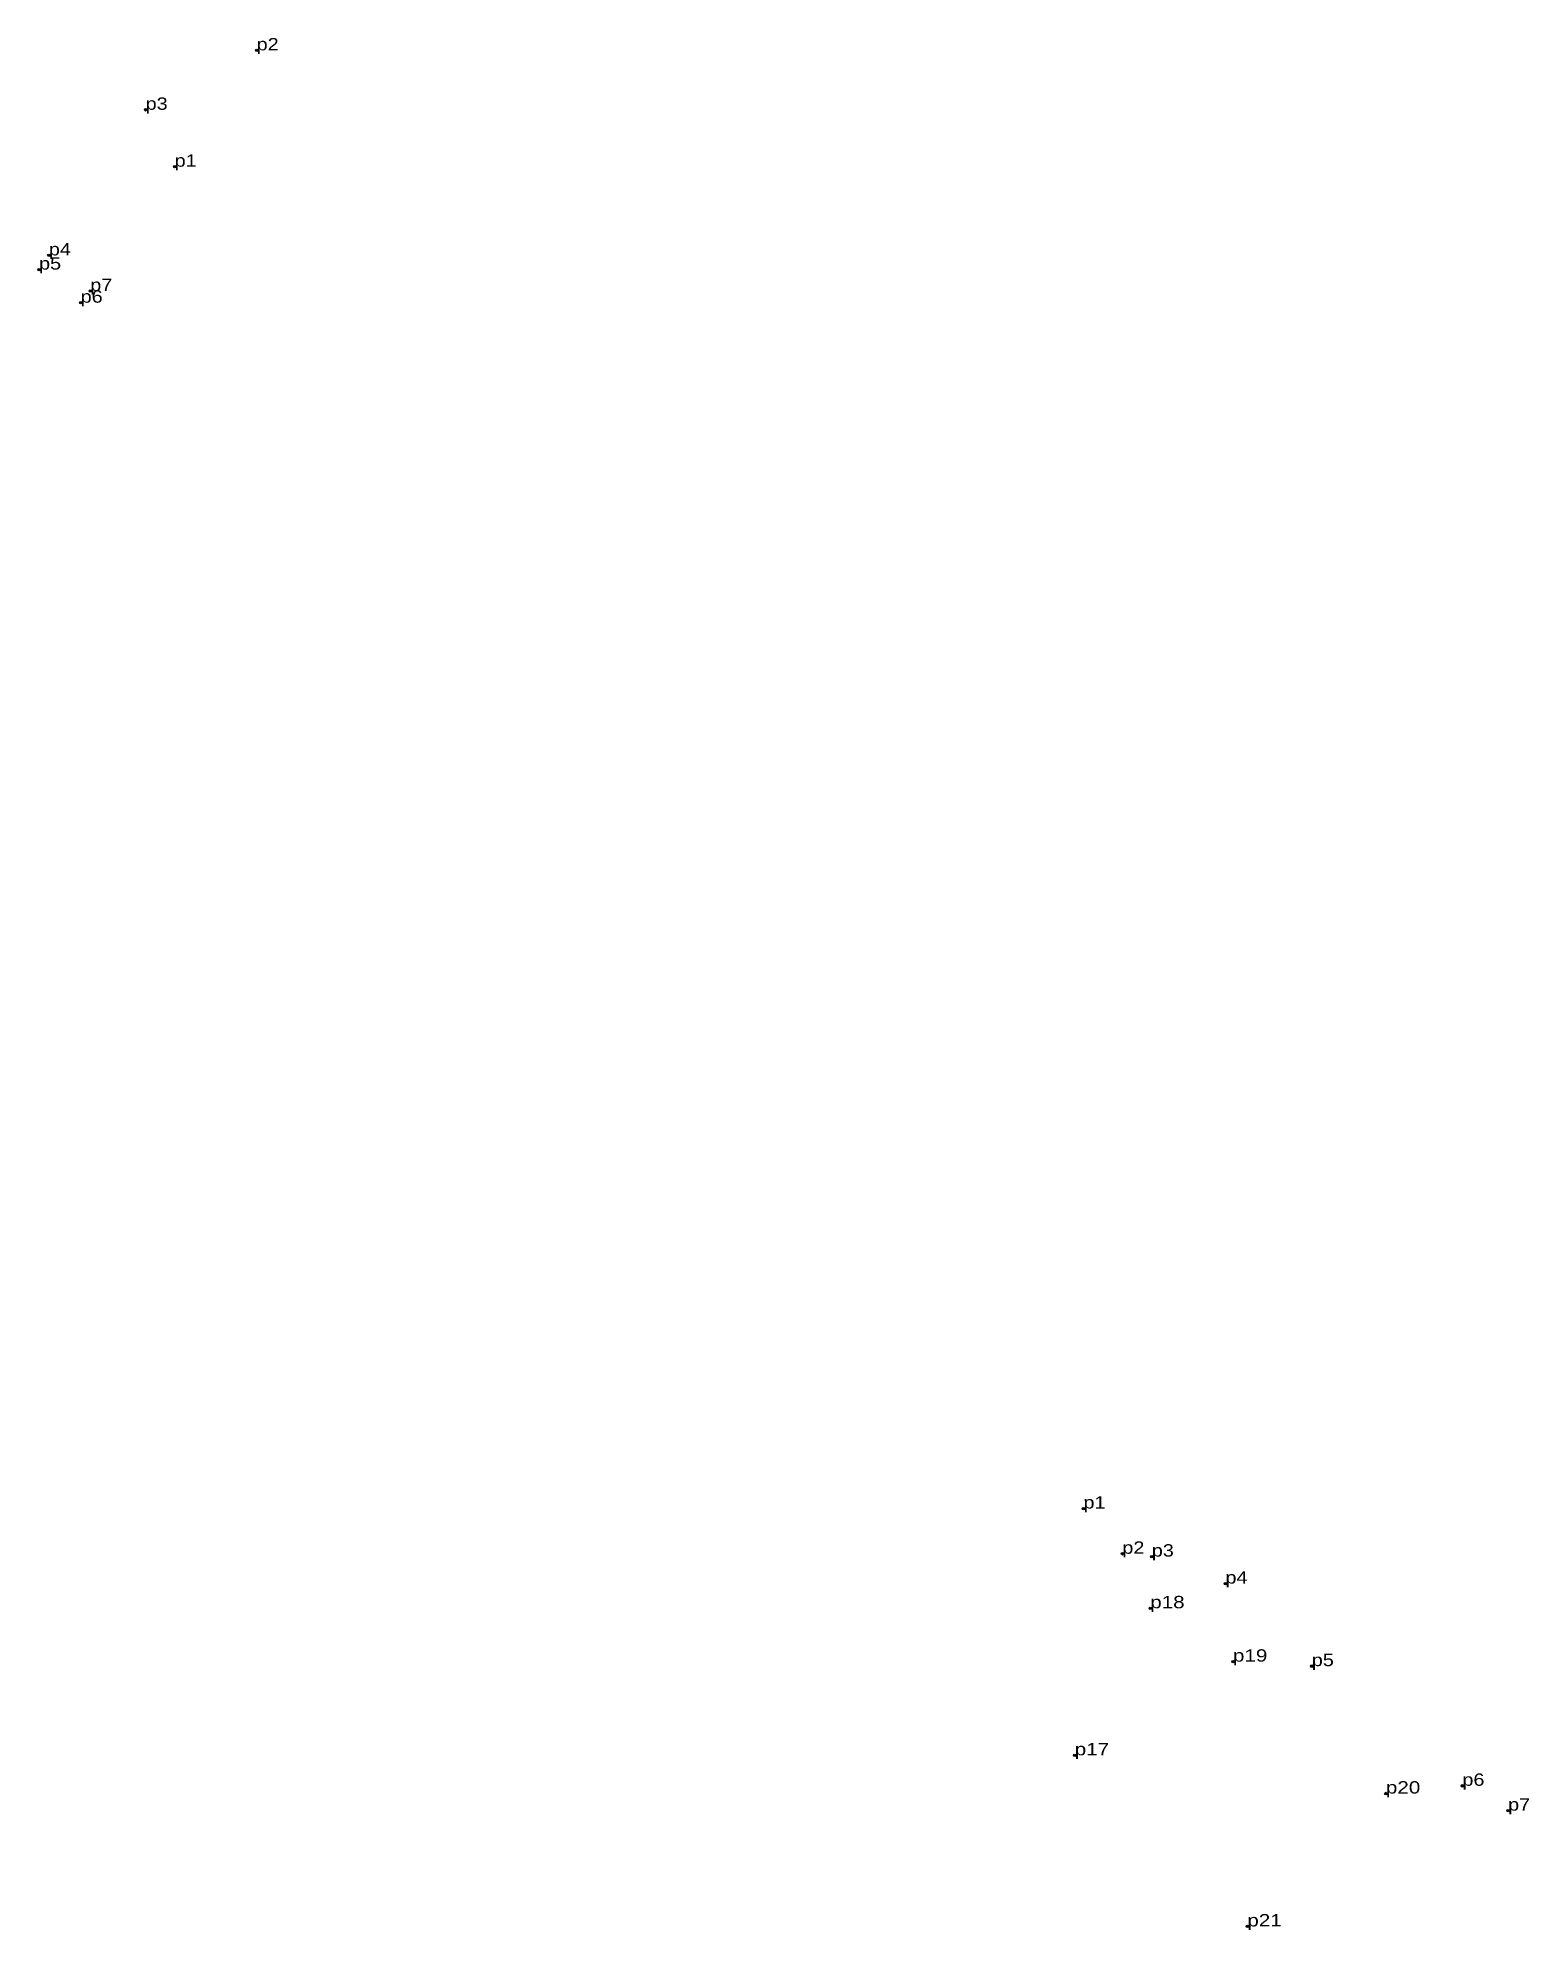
# Model space of a CAD drawing. Header units: metres. Extents: x 1 to 1819946, y -1 to 1851864.
# Drawn here: x 538223.1 to 538440.7, y 1837026.8 to 1837302.9 of the extents above; entities that cross this region are included whole.
import ezdxf

# ---------------------------------------------------------------- set-up
doc = ezdxf.new("R2010")
doc.units = ezdxf.units.M
doc.header["$LTSCALE"] = 0.72
doc.header["$PDMODE"] = 32
doc.header["$PDSIZE"] = 0.36
doc.layers.add('12', color=7, linetype='Continuous')
doc.layers.add('7', color=7, linetype='Continuous')

msp = doc.modelspace()

# ---------------------------------------------------------------- texts
at = {"layer": '12'}
for s, width, p in [('p2', 1.2, (538255.02, 1837301.12)), ('p3', 1.2, (538238.82, 1837292.45)), ('p1', 1.2, (538243.05, 1837284.14)), ('p5', 1.2, (538223.27, 1837269.13)), ('p4', 1.2, (538224.7, 1837271.2)), ('p6', 1.2, (538229.34, 1837264.3)), ('p7', 1.2, (538230.74, 1837266)), ('p1', 1.2, (538375.69, 1837088.34)), ('p2', 1.2, (538381.36, 1837081.74)), ('p3', 1.2, (538385.66, 1837081.33)), ('p4', 1.2, (538396.41, 1837077.39)), ('p18', 1.25, (538385.43, 1837073.79)), ('p19', 1.25, (538397.5, 1837066)), ('p5', 1.2, (538409.01, 1837065.34)), ('p17', 1.25, (538374.41, 1837052.33)), ('p20', 1.25, (538419.82, 1837046.75)), ('p6', 1.2, (538430.99, 1837047.88)), ('p7', 1.2, (538437.66, 1837044.26)), ('p21', 1.25, (538399.6, 1837027.36))]:
    msp.add_text(s, height=1.8, dxfattribs=dict(at, width=width)).set_placement(p)

# ---------------------------------------------------------------- linework, layer by layer
at = {"layer": '7'}
for p in [(538255.03, 1837301.12), (538238.82, 1837292.45), (538243.05, 1837284.14), (538224.7, 1837271.2), (538223.27, 1837269.13), (538230.74, 1837266), (538229.34, 1837264.3), (538375.69, 1837088.33), (538381.37, 1837081.74), (538385.66, 1837081.33), (538396.41, 1837077.39), (538385.43, 1837073.79), (538397.5, 1837066), (538409.01, 1837065.34), (538374.41, 1837052.33), (538430.99, 1837047.88), (538419.82, 1837046.75), (538437.65, 1837044.25), (538399.6, 1837027.37)]:
    msp.add_point(p, dxfattribs=at)

msp.set_redraw_order([(e.dxf.handle, doc.entitydb.next_handle()) for e in msp.query("TEXT MTEXT ATTDEF DIMENSION ARC_DIMENSION")])  # texts and dimensions are drawn at this point

doc.saveas('drawing.dxf')
